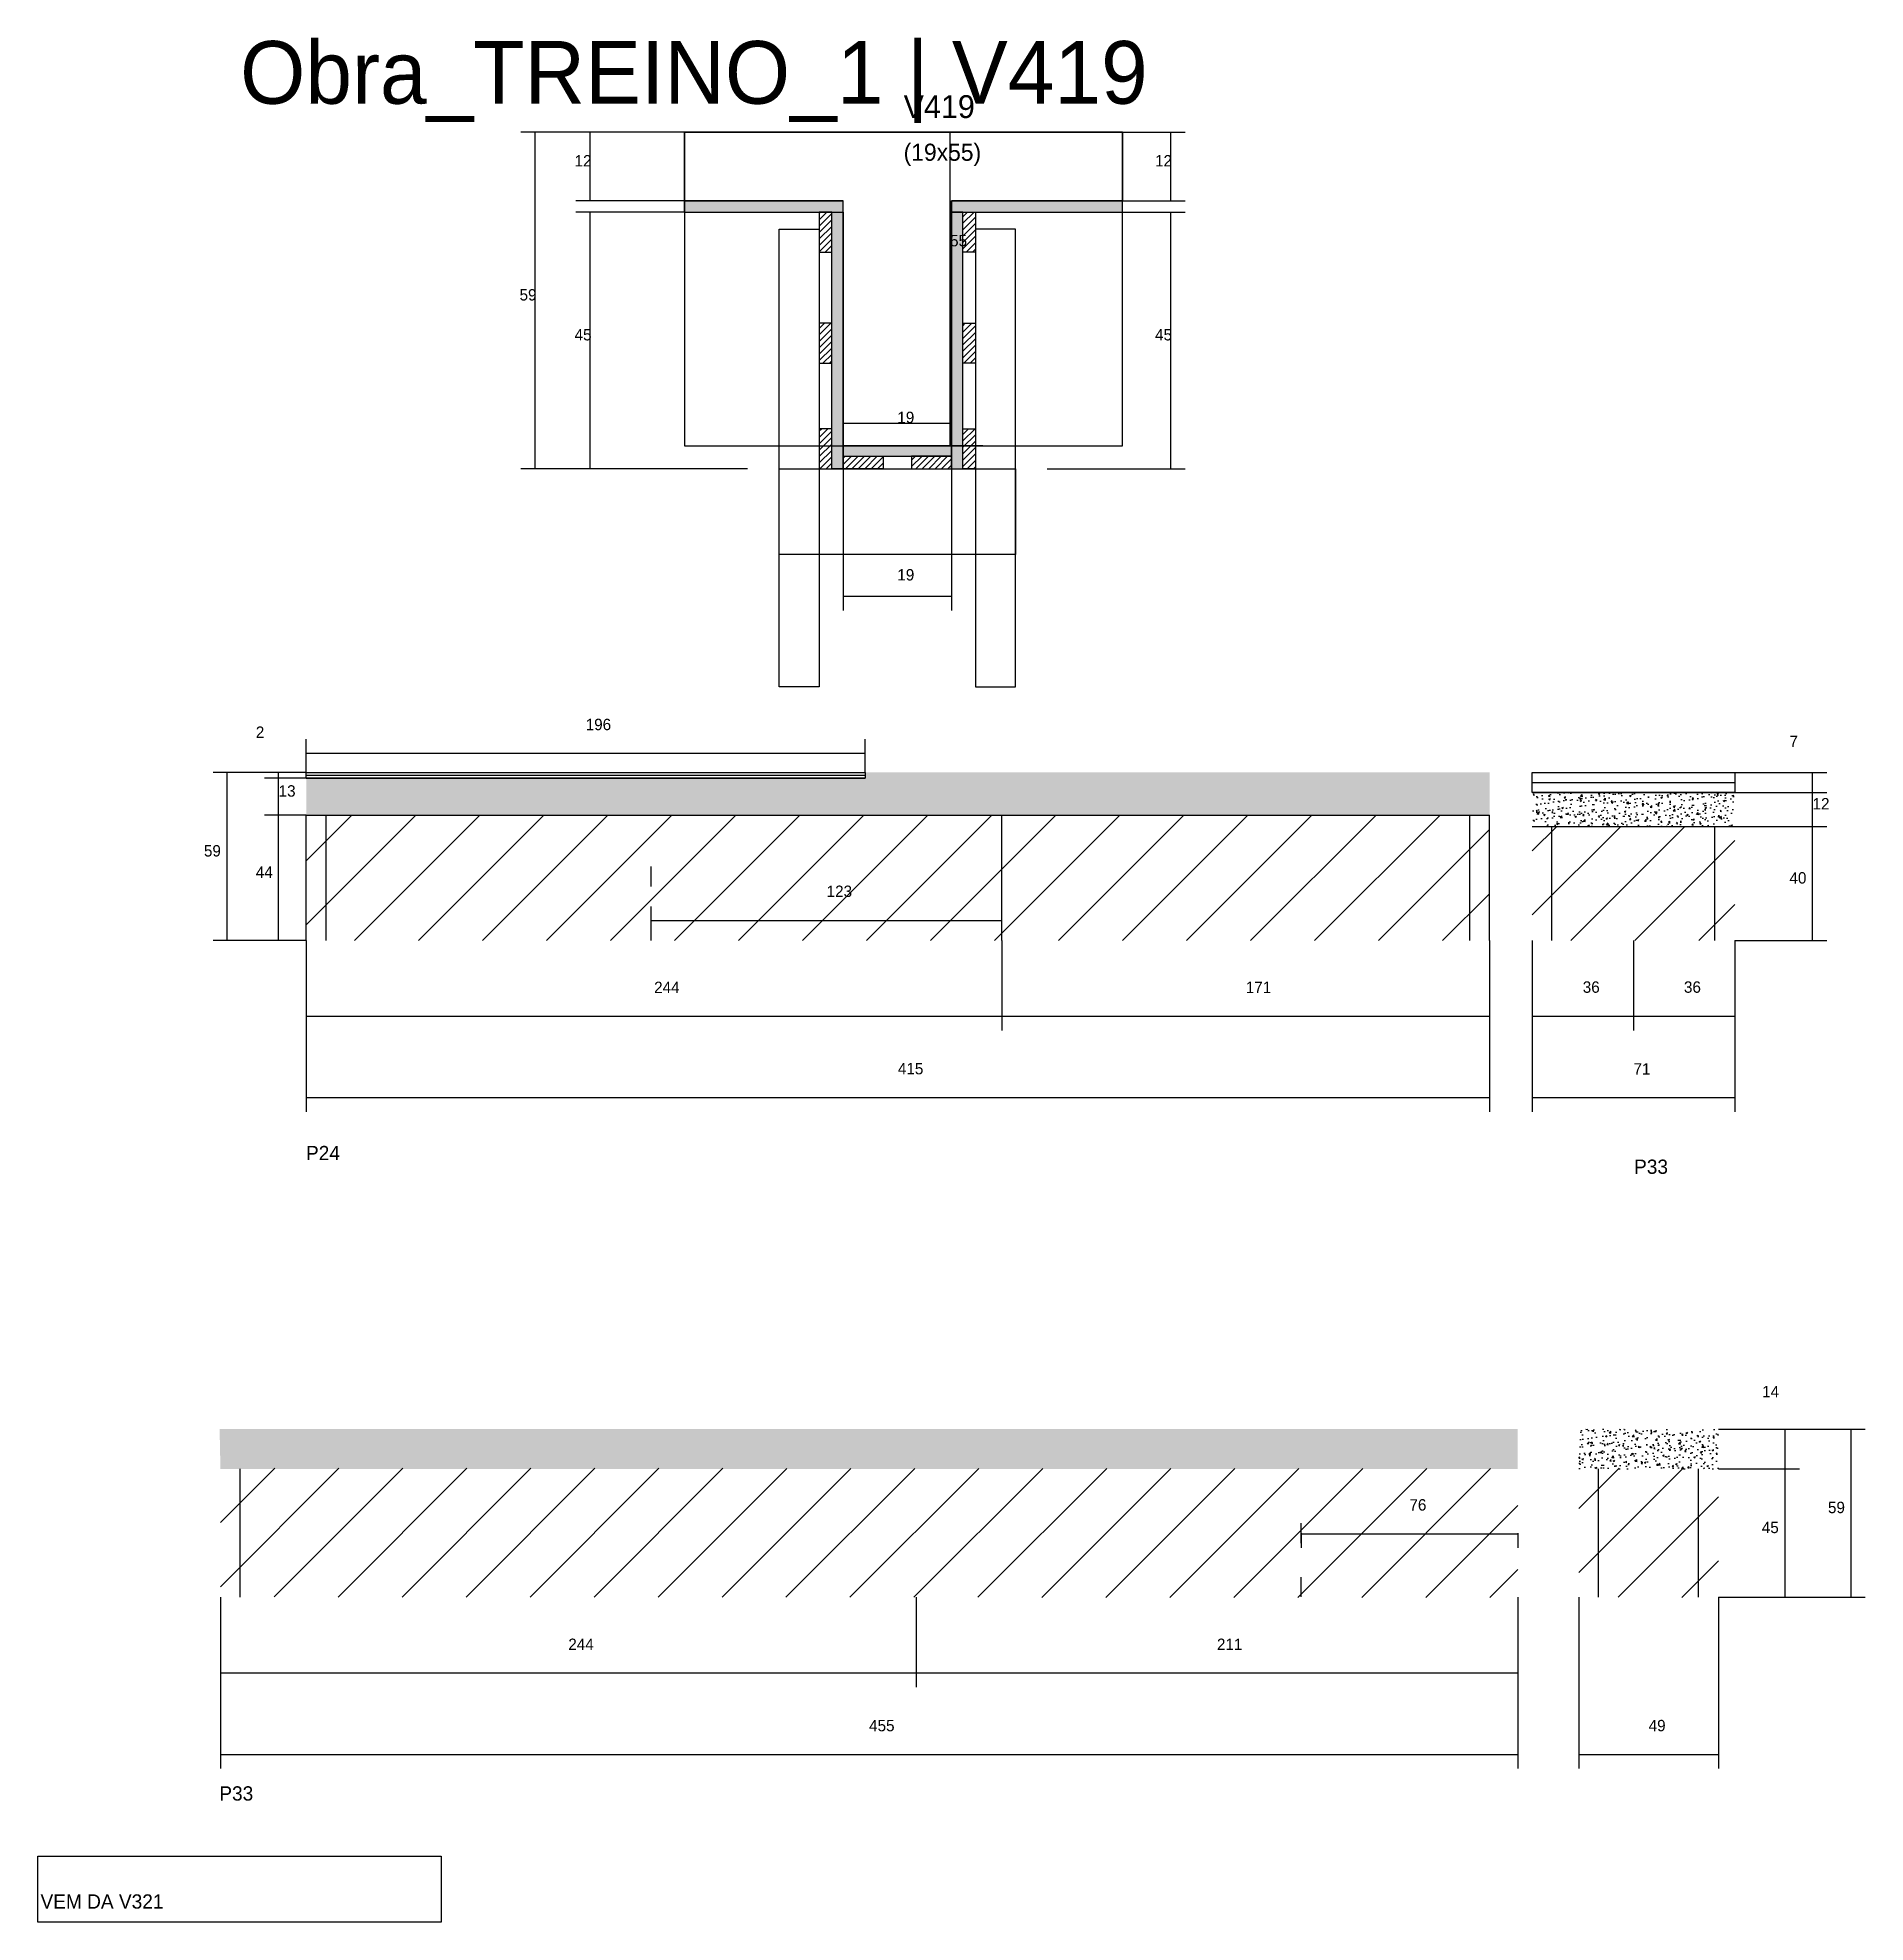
# Model space of a CAD drawing. Header units: metres. Extents: x -41 to 34840, y -36000 to 1848.
# Drawn here: x 23209 to 23850, y -6098 to -5437 of the extents above; entities that cross this region are included whole.
import ezdxf

# ---------------------------------------------------------------- set-up
doc = ezdxf.new("R2010")
doc.units = ezdxf.units.M
for name, color, linetype in [('CONCRETO', 251, 'Continuous'), ('COTA', 4, 'Continuous'), ('Cota Seção (2x)', 4, 'Continuous'), ('Hachura', 253, 'Continuous'), ('LABEL_ID', 3, 'Continuous'), ('Madeira', 126, 'Continuous'), ('NOMENCLATURA', 7, 'Continuous'), ('Painéis', 200, 'Continuous'), ('REAPROVEITAMENTO', 251, 'Continuous'), ('SARR_2.2x7', 40, 'Continuous'), ('SARR_3.5x7', 81, 'Continuous'), ('SARR_EDITAR', 141, 'Continuous'), ('Texto Seção', 7, 'Continuous')]:
    doc.layers.add(name, color=color, linetype=linetype)

msp = doc.modelspace()

# ---------------------------------------------------------------- texts
at = {"layer": 'COTA'}
for s, p in [('12', (23397.3, -5482)), ('12', (23600.9, -5482)), ('59', (23378, -5529)), ('45', (23397.3, -5543)), ('45', (23600.9, -5543)), ('19', (23510.5, -5627.2)), ('196', (23401.2, -5679.7)), ('2', (23285.5, -5682.4)), ('7', (23823.4, -5685.6)), ('13', (23293.5, -5703)), ('12', (23831.5, -5707.5)), ('59', (23267.3, -5724)), ('44', (23285.5, -5731.5)), ('40', (23823.4, -5733.5)), ('123', (23485.7, -5738.2)), ('244', (23425.2, -5771.9)), ('171', (23632.7, -5771.9)), ('36', (23750.9, -5771.8)), ('36', (23786.4, -5771.8)), ('415', (23510.7, -5800.4)), ('71', (23768.7, -5800.5)), ('14', (23813.8, -5913.7)), ('76', (23690.1, -5953.4)), ('59', (23836.9, -5954.3)), ('45', (23813.7, -5961.3)), ('244', (23395.1, -6002.3)), ('211', (23622.6, -6002.3)), ('455', (23500.6, -6030.8)), ('49', (23774, -6030.8))]:
    msp.add_text(s, height=4, dxfattribs=at).set_placement(p)
at = {"layer": 'Cota Seção (2x)'}
for s, p in [('55', (23529, -5510)), ('19', (23510.5, -5572))]:
    msp.add_text(s, height=4, dxfattribs=at).set_placement(p)
at = {"layer": 'LABEL_ID'}
msp.add_text('Obra_TREINO_1 | V419', height=22, dxfattribs=at).set_placement((23280, -5460))
at = {"layer": 'NOMENCLATURA'}
for s, p in [('P24', (23303.1, -5830.5)), ('P33', (23768.9, -5835.3)), ('P33', (23272.7, -6055.1))]:
    msp.add_text(s, height=5, dxfattribs=at).set_placement(p)
at = {"layer": 'Texto Seção'}
for s, height, p in [('V419', 8, (23512.7, -5465)), ('(19x55)', 6, (23512.7, -5480)), ('VEM DA V321', 5, (23210, -6093))]:
    msp.add_text(s, height=height, dxfattribs=at).set_placement(p)

# ---------------------------------------------------------------- hatches: boundary and pattern name
at = {"layer": 'COTA'}
h = msp.add_hatch(dxfattribs=at)
h.set_pattern_fill('AR-CONC', scale=0.03)
h.paths.add_polyline_path([(23499.2, -5696.5), (23303.2, -5696.5), (23303.2, -5696.5), (23303.2, -5709.5), (23303.2, -5709.5), (23718.2, -5709.5), (23718.2, -5709.5), (23718.2, -5694.5), (23718.2, -5694.5), (23499.2, -5694.5), (23499.2, -5694.5), (23499.2, -5696.5)])
h = msp.add_hatch(dxfattribs=at)
h.set_pattern_fill('AR-CONC', scale=0.03)
h.paths.add_polyline_path([(23804.2, -5713.5), (23804.2, -5701.5), (23804.2, -5701.5), (23733.2, -5701.5), (23733.2, -5701.5), (23733.2, -5713.5), (23733.2, -5713.5), (23804.2, -5713.5)])
h = msp.add_hatch(dxfattribs=at)
h.set_pattern_fill('AR-CONC', scale=0.03)
h.paths.add_polyline_path([(23728.1, -5938.8), (23728.1, -5924.8), (23728.1, -5924.8), (23272.8, -5924.8), (23272.8, -5924.8), (23273.1, -5938.8), (23273.1, -5938.8), (23728.1, -5938.8)])
h = msp.add_hatch(dxfattribs=at)
h.set_pattern_fill('AR-CONC', scale=0.03)
h.paths.add_polyline_path([(23798.5, -5938.8), (23798.5, -5924.8), (23798.5, -5924.8), (23749.5, -5924.8), (23749.5, -5924.8), (23749.5, -5938.8), (23749.5, -5938.8), (23798.5, -5938.8)])
at = {"layer": 'Hachura'}
h = msp.add_hatch(color=8, dxfattribs=at)
h.dxf.hatch_style = 1
h.paths.add_polyline_path([(23491.5, -5498), (23491.5, -5494), (23491.5, -5494), (23435.9, -5494), (23435.9, -5494), (23435.9, -5498), (23435.9, -5498), (23491.5, -5498)])
h = msp.add_hatch(dxfattribs=at)
h.set_pattern_fill('ANSI31', scale=0.5)
h.paths.add_polyline_path([(23483.1, -5512), (23487.5, -5512), (23487.5, -5512), (23487.5, -5498), (23487.5, -5498), (23483.1, -5498), (23483.1, -5498), (23483.1, -5512)])
h = msp.add_hatch(color=8, dxfattribs=at)
h.dxf.hatch_style = 1
h.paths.add_polyline_path([(23487.5, -5498), (23491.5, -5498), (23491.5, -5498), (23491.5, -5588), (23491.5, -5588), (23487.5, -5588), (23487.5, -5588), (23487.5, -5498)])
h = msp.add_hatch(color=8, dxfattribs=at)
h.dxf.hatch_style = 1
h.paths.add_polyline_path([(23589.5, -5498), (23589.5, -5494), (23589.5, -5494), (23529.5, -5494), (23529.5, -5494), (23529.5, -5498), (23529.5, -5498), (23589.5, -5498)])
h = msp.add_hatch(color=8, dxfattribs=at)
h.dxf.hatch_style = 1
h.paths.add_polyline_path([(23533.5, -5498), (23529.5, -5498), (23529.5, -5498), (23529.5, -5588), (23529.5, -5588), (23533.5, -5588), (23533.5, -5588), (23533.5, -5498)])
h = msp.add_hatch(dxfattribs=at)
h.set_pattern_fill('ANSI31', scale=0.5)
h.paths.add_polyline_path([(23537.9, -5512), (23533.5, -5512), (23533.5, -5512), (23533.5, -5498), (23533.5, -5498), (23537.9, -5498), (23537.9, -5498), (23537.9, -5512)])
h = msp.add_hatch(dxfattribs=at)
h.set_pattern_fill('ANSI31', scale=0.5)
h.paths.add_polyline_path([(23483.1, -5551), (23487.5, -5551), (23487.5, -5551), (23487.5, -5537), (23487.5, -5537), (23483.1, -5537), (23483.1, -5537), (23483.1, -5551)])
h = msp.add_hatch(dxfattribs=at)
h.set_pattern_fill('ANSI31', scale=0.5)
h.paths.add_polyline_path([(23537.9, -5551), (23533.5, -5551), (23533.5, -5551), (23533.5, -5537), (23533.5, -5537), (23537.9, -5537), (23537.9, -5537), (23537.9, -5551)])
h = msp.add_hatch(dxfattribs=at)
h.set_pattern_fill('ANSI31', scale=0.5)
h.paths.add_polyline_path([(23483.1, -5588), (23487.5, -5588), (23487.5, -5588), (23487.5, -5574), (23487.5, -5574), (23483.1, -5574), (23483.1, -5574), (23483.1, -5588)])
h = msp.add_hatch(dxfattribs=at)
h.set_pattern_fill('ANSI31', scale=0.5)
h.paths.add_polyline_path([(23537.9, -5588), (23533.5, -5588), (23533.5, -5588), (23533.5, -5574), (23533.5, -5574), (23537.9, -5574), (23537.9, -5574), (23537.9, -5588)])
h = msp.add_hatch(color=8, dxfattribs=at)
h.dxf.hatch_style = 1
h.paths.add_polyline_path([(23529.5, -5583.6), (23529.5, -5580), (23529.5, -5580), (23491.5, -5580), (23491.5, -5580), (23491.5, -5583.6), (23491.5, -5583.6), (23529.5, -5583.6)])
h = msp.add_hatch(dxfattribs=at)
h.set_pattern_fill('ANSI31', scale=0.5)
h.paths.add_polyline_path([(23491.5, -5588), (23491.5, -5583.6), (23491.5, -5583.6), (23505.5, -5583.6), (23505.5, -5583.6), (23505.5, -5588), (23505.5, -5588), (23491.5, -5588)])
h = msp.add_hatch(dxfattribs=at)
h.set_pattern_fill('ANSI31', scale=0.5)
h.paths.add_polyline_path([(23529.5, -5588), (23529.5, -5583.6), (23529.5, -5583.6), (23515.5, -5583.6), (23515.5, -5583.6), (23515.5, -5588), (23515.5, -5588), (23529.5, -5588)])
at = {"layer": 'REAPROVEITAMENTO'}
h = msp.add_hatch(dxfattribs=at)
h.set_pattern_fill('ANSI31', scale=5)
h.paths.add_polyline_path([(23718.2, -5753.5), (23718.2, -5709.5), (23718.2, -5709.5), (23303.2, -5709.5), (23303.2, -5709.5), (23303.2, -5753.5), (23303.2, -5753.5), (23718.2, -5753.5)])
h = msp.add_hatch(dxfattribs=at)
h.set_pattern_fill('ANSI31', scale=5)
h.paths.add_polyline_path([(23804.2, -5753.5), (23804.2, -5713.6), (23804.2, -5713.6), (23733.2, -5713.4), (23733.2, -5713.4), (23733.2, -5753.4), (23733.2, -5753.4), (23804.2, -5753.5)])
h = msp.add_hatch(dxfattribs=at)
h.set_pattern_fill('ANSI31', scale=5)
h.paths.add_polyline_path([(23728.1, -5983.9), (23728.1, -5938.7), (23728.1, -5938.7), (23273.1, -5938.5), (23273.1, -5938.5), (23273.1, -5983.7), (23273.1, -5983.7), (23728.1, -5983.9)])
h = msp.add_hatch(dxfattribs=at)
h.set_pattern_fill('ANSI31', scale=5)
h.paths.add_polyline_path([(23798.5, -5983.9), (23798.5, -5938.7), (23798.5, -5938.7), (23749.5, -5938.5), (23749.5, -5938.5), (23749.5, -5983.7), (23749.5, -5983.7), (23798.5, -5983.9)])

# ---------------------------------------------------------------- linework, layer by layer
at = {"layer": 'CONCRETO'}
for points in [[(23435.9, -5494), (23435.9, -5470), (23589.5, -5470), (23589.5, -5494), (23529.5, -5494), (23529.5, -5580), (23491.5, -5580), (23491.5, -5494)], [(23435.9, -5580), (23589.5, -5580), (23589.5, -5470), (23435.9, -5470)]]:
    msp.add_lwpolyline(points, close=True, dxfattribs=at)
at = {"layer": 'COTA'}
for p, q in [((23435.9, -5470), (23378.5, -5470)), ((23383.5, -5588), (23383.5, -5470)), ((23435.9, -5470), (23397.8, -5470)), ((23402.8, -5494), (23402.8, -5470)), ((23589.5, -5470), (23611.4, -5470)), ((23606.4, -5494), (23606.4, -5470)), ((23435.9, -5494), (23397.8, -5494)), ((23435.9, -5498), (23397.8, -5498)), ((23402.8, -5588), (23402.8, -5498)), ((23589.5, -5494), (23611.4, -5494)), ((23589.5, -5498), (23611.4, -5498)), ((23606.4, -5588), (23606.4, -5498)), ((23457.9, -5588), (23378.5, -5588)), ((23457.9, -5588), (23397.8, -5588)), ((23491.5, -5588), (23491.5, -5637.7)), ((23529.5, -5588), (23529.5, -5637.7)), ((23563.1, -5588), (23611.4, -5588)), ((23491.5, -5632.7), (23529.5, -5632.7)), ((23303.2, -5694.5), (23303.2, -5682.8)), ((23499.2, -5694.5), (23499.2, -5682.8)), ((23303.2, -5687.8), (23499.2, -5687.8)), ((23303.2, -5694.5), (23270.5, -5694.5)), ((23275.5, -5753.5), (23275.5, -5694.5)), ((23303.2, -5694.5), (23288.5, -5694.5)), ((23303.2, -5696.5), (23288.5, -5696.5)), ((23303.2, -5696.5), (23288.5, -5696.5)), ((23293.5, -5696.5), (23293.5, -5694.5)), ((23293.5, -5709.5), (23293.5, -5696.5)), ((23804.2, -5694.5), (23836.5, -5694.5)), ((23831.5, -5701.5), (23831.5, -5694.5)), ((23804.2, -5701.5), (23836.5, -5701.5)), ((23804.2, -5701.5), (23836.5, -5701.5)), ((23831.5, -5713.5), (23831.5, -5701.5)), ((23303.2, -5709.5), (23288.5, -5709.5)), ((23303.2, -5709.5), (23288.5, -5709.5)), ((23293.5, -5753.5), (23293.5, -5709.5)), ((23804.2, -5713.5), (23836.5, -5713.5)), ((23804.2, -5713.5), (23836.5, -5713.5)), ((23831.5, -5753.5), (23831.5, -5713.5)), ((23424.2, -5746.5), (23424.2, -5741.5)), ((23547.2, -5746.5), (23547.2, -5741.5)), ((23424.2, -5746.5), (23547.2, -5746.5)), ((23303.2, -5753.5), (23270.5, -5753.5)), ((23303.2, -5753.5), (23288.5, -5753.5)), ((23303.2, -5753.5), (23303.2, -5785)), ((23303.2, -5753.5), (23303.2, -5813.5)), ((23547.2, -5753.5), (23547.2, -5785)), ((23547.2, -5753.5), (23547.2, -5785)), ((23718.2, -5753.5), (23718.2, -5785)), ((23718.2, -5753.5), (23718.2, -5813.5)), ((23733.2, -5753.5), (23733.2, -5785)), ((23733.2, -5753.5), (23733.2, -5813.5)), ((23768.7, -5753.5), (23768.7, -5785)), ((23768.7, -5753.5), (23768.7, -5785)), ((23804.2, -5753.5), (23804.2, -5785)), ((23804.2, -5753.5), (23804.2, -5813.5)), ((23804.2, -5753.5), (23836.5, -5753.5)), ((23303.2, -5780), (23547.2, -5780)), ((23547.2, -5780), (23718.2, -5780)), ((23733.2, -5780), (23768.7, -5780)), ((23768.7, -5780), (23804.2, -5780)), ((23303.2, -5808.5), (23718.2, -5808.5)), ((23733.2, -5808.5), (23804.2, -5808.5)), ((23798.5, -5924.8), (23826.9, -5924.8)), ((23798.5, -5924.8), (23850, -5924.8)), ((23821.9, -5938.8), (23821.9, -5924.8)), ((23845, -5983.8), (23845, -5924.8)), ((23798.5, -5938.8), (23826.9, -5938.8)), ((23798.5, -5938.8), (23826.9, -5938.8)), ((23821.9, -5983.8), (23821.9, -5938.8)), ((23652.1, -5961.3), (23652.1, -5966.5)), ((23652.1, -5961.5), (23728.1, -5961.5)), ((23728.1, -5961.3), (23728.1, -5966.5)), ((23273.1, -5983.8), (23273.1, -6015.3)), ((23273.1, -5983.8), (23273.1, -6043.9)), ((23517.1, -5983.8), (23517.1, -6015.3)), ((23517.1, -5983.8), (23517.1, -6015.3)), ((23728.1, -5983.8), (23728.1, -6015.3)), ((23728.1, -5983.8), (23728.1, -6043.9)), ((23749.5, -5983.8), (23749.5, -6043.9)), ((23798.5, -5983.8), (23826.9, -5983.8)), ((23798.5, -5983.8), (23850, -5983.8)), ((23798.5, -5983.8), (23798.5, -6043.9)), ((23273.1, -6010.3), (23517.1, -6010.3)), ((23517.1, -6010.3), (23728.1, -6010.3)), ((23273.1, -6038.9), (23728.1, -6038.9)), ((23749.5, -6038.9), (23798.5, -6038.9))]:
    msp.add_line(p, q, dxfattribs=at)
at = {"layer": 'Cota Seção (2x)'}
for p, q in [((23540.5, -5470), (23524, -5470)), ((23529, -5580), (23529, -5470)), ((23491.5, -5588), (23491.5, -5567)), ((23529.5, -5588), (23529.5, -5567)), ((23491.5, -5572), (23529.5, -5572)), ((23540.5, -5580), (23524, -5580))]:
    msp.add_line(p, q, dxfattribs=at)
at = {"layer": 'Madeira'}
for points in [[(23483.1, -5512), (23487.5, -5512), (23487.5, -5498), (23483.1, -5498)], [(23537.9, -5512), (23533.5, -5512), (23533.5, -5498), (23537.9, -5498)], [(23483.1, -5551), (23487.5, -5551), (23487.5, -5537), (23483.1, -5537)], [(23537.9, -5551), (23533.5, -5551), (23533.5, -5537), (23537.9, -5537)], [(23483.1, -5588), (23487.5, -5588), (23487.5, -5574), (23483.1, -5574)], [(23537.9, -5588), (23533.5, -5588), (23533.5, -5574), (23537.9, -5574)], [(23491.5, -5588), (23491.5, -5583.6), (23505.5, -5583.6), (23505.5, -5588)], [(23529.5, -5588), (23529.5, -5583.6), (23515.5, -5583.6), (23515.5, -5588)]]:
    msp.add_lwpolyline(points, close=True, dxfattribs=at)
at = {"layer": 'Painéis'}
for p, q in [((23435.9, -5494), (23491.5, -5494)), ((23435.9, -5498), (23435.9, -5494)), ((23491.5, -5498), (23491.5, -5494)), ((23491.5, -5588), (23491.5, -5498)), ((23529.5, -5494), (23589.5, -5494)), ((23529.5, -5498), (23529.5, -5494)), ((23529.5, -5588), (23529.5, -5498)), ((23589.5, -5498), (23589.5, -5494)), ((23491.5, -5580), (23529.5, -5580)), ((23491.5, -5583.6), (23491.5, -5580)), ((23529.5, -5583.6), (23529.5, -5580)), ((23303.2, -5694.5), (23499.2, -5694.5)), ((23303.2, -5696.5), (23499.2, -5696.5)), ((23733.2, -5694.5), (23804.2, -5694.5)), ((23733.2, -5701.5), (23804.2, -5701.5)), ((23303.2, -5709.5), (23718.2, -5709.5)), ((23303.2, -5753.5), (23303.2, -5709.5)), ((23547.2, -5753.5), (23547.2, -5709.5)), ((23718.2, -5753.5), (23718.2, -5709.5)), ((23733.2, -5713.5), (23804.2, -5713.5))]:
    msp.add_line(p, q, dxfattribs=at)
for points in [[(23491.5, -5498), (23491.5, -5494), (23435.9, -5494), (23435.9, -5498)], [(23487.5, -5498), (23491.5, -5498), (23491.5, -5588), (23487.5, -5588)], [(23589.5, -5498), (23589.5, -5494), (23529.5, -5494), (23529.5, -5498)], [(23533.5, -5498), (23529.5, -5498), (23529.5, -5588), (23533.5, -5588)], [(23529.5, -5583.6), (23529.5, -5580), (23491.5, -5580), (23491.5, -5583.6)], [(23303.2, -5694.5), (23499.2, -5694.5), (23499.2, -5696.5), (23303.2, -5696.5)], [(23804.2, -5701.5), (23733.2, -5701.5), (23733.2, -5694.5), (23804.2, -5694.5)]]:
    msp.add_lwpolyline(points, close=True, dxfattribs=at)
at = {"layer": 'SARR_2.2x7'}
for p, q in [((23733.2, -5698), (23804.2, -5698)), ((23310.2, -5753.5), (23310.2, -5709.5)), ((23711.3, -5753.5), (23711.3, -5709.5)), ((23740.1, -5753.5), (23740.1, -5713.5)), ((23797.2, -5753.5), (23797.2, -5713.5)), ((23424.2, -5734.5), (23424.2, -5727.5)), ((23424.2, -5753.5), (23424.2, -5746.5)), ((23280, -5983.8), (23280, -5938.8)), ((23756.4, -5983.8), (23756.4, -5938.8)), ((23791.5, -5983.8), (23791.5, -5938.8)), ((23652.1, -5964.8), (23652.1, -5957.8)), ((23652.1, -5983.6), (23652.1, -5976.8))]:
    msp.add_line(p, q, dxfattribs=at)
at = {"layer": 'SARR_3.5x7'}
for points in [[(23469.1, -5504), (23483.1, -5504), (23483.1, -5664.5), (23469.1, -5664.5)], [(23551.9, -5504), (23537.9, -5504), (23537.9, -5664.5), (23551.9, -5664.5)], [(23469.1, -5588), (23551.9, -5588), (23551.9, -5618.1), (23469.1, -5618.1)]]:
    msp.add_lwpolyline(points, close=True, dxfattribs=at)
at = {"layer": 'SARR_EDITAR'}
msp.add_line((23303.2, -5695.5), (23499.2, -5695.5), dxfattribs=at)
at = {"layer": 'Texto Seção'}
msp.add_lwpolyline([(23209, -6074.6), (23350.5, -6074.6), (23350.5, -6097.8), (23209, -6097.8)], close=True, dxfattribs=at)

msp.set_redraw_order([(e.dxf.handle, doc.entitydb.next_handle()) for e in msp.query("TEXT MTEXT ATTDEF DIMENSION ARC_DIMENSION")])  # texts and dimensions are drawn at this point

doc.saveas('drawing.dxf')
